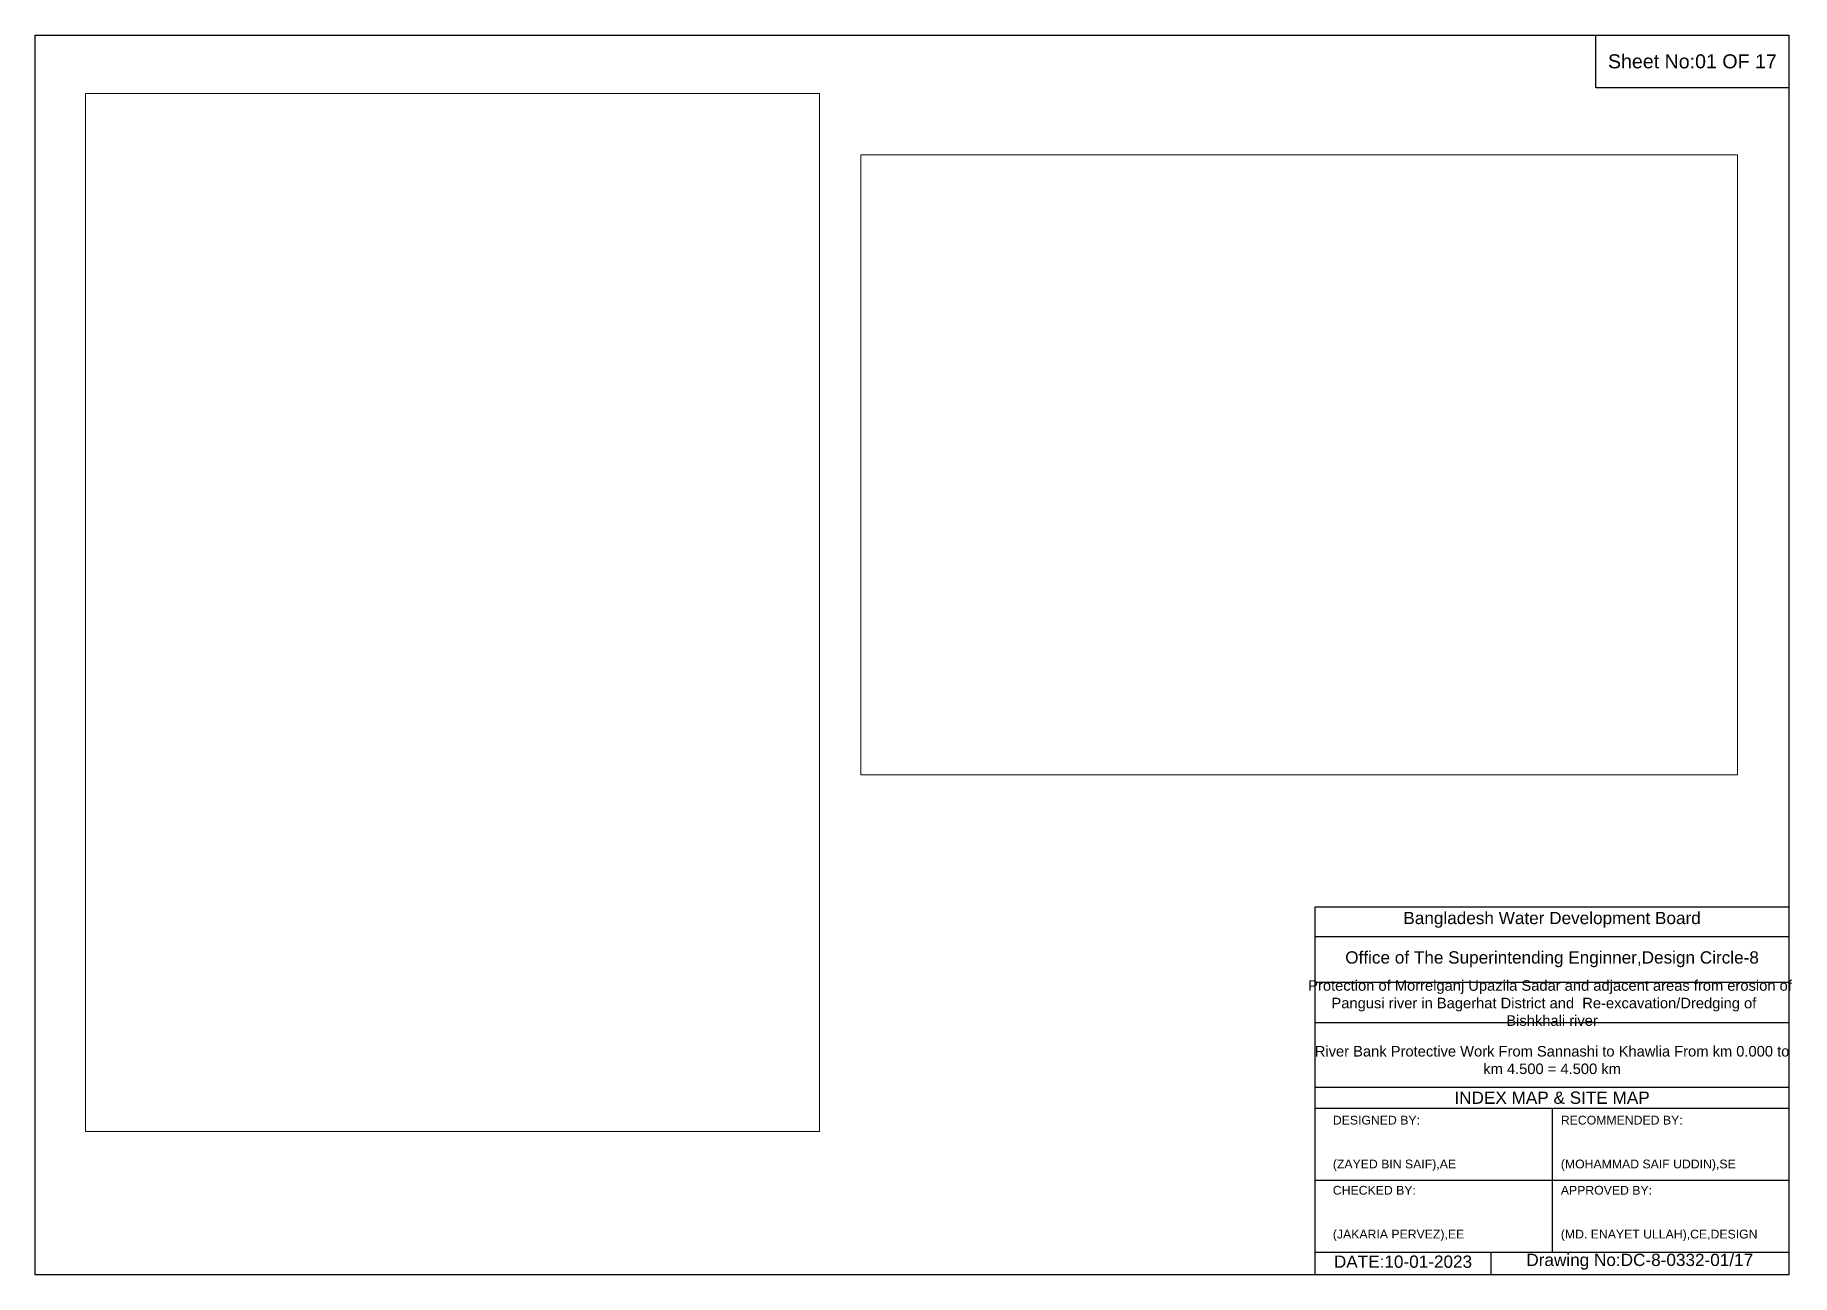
# Model space of a CAD drawing. Header units: inches. Extents: x 89000 to 337533, y -10828 to 0.
# Drawn here: x 100000 to 110017, y -7071 to 0 of the extents above; entities that cross this region are included whole.
import ezdxf

# ---------------------------------------------------------------- set-up
doc = ezdxf.new("R2010")
doc.units = ezdxf.units.IN
doc.header["$LTSCALE"] = 7
doc.header["$MEASUREMENT"] = 0
doc.layers.add('Cross Section Labels', color=7, linetype='Continuous', lineweight=9)
doc.styles.get("Standard").update_dxf_attribs({"font": 'arial.ttf'})
picture_1 = doc.add_image_def('image2.jpg', size_in_pixel=(3507, 4960))
picture_2 = doc.add_image_def('image3.jpg', size_in_pixel=(4960, 3507))

msp = doc.modelspace()

# ---------------------------------------------------------------- texts
at = {"attachment_point": 5}
for s, insert, char_height in [('Sheet No:01 OF 17', (109450, -150), 80), ('Bangladesh Water Development Board', (108650, -5046), 70), ('Office of The Superintending Enginner,Design Circle-8', (108650, -5271), 70)]:
    msp.add_mtext(s, dxfattribs=dict(at, insert=insert, char_height=char_height))
for s, insert, char_height, width, attachment_point in [('Protection of Morrelganj Upazila Sadar and adjacent areas from erosion of  Pangusi river in Bagerhat District and  Re-excavation/Dredging of     Bishkhali river', (108650, -5521), 60, 2800, 5), ('River Bank Protective Work From Sannashi to Khawlia From km 0.000 to km 4.500 = 4.500 km', (108650, -5846), 60, 2700, 5), ('INDEX MAP & SITE MAP', (108650, -6061), 70, 2800, 5), ('DESIGNED BY:^J^J^J(ZAYED BIN SAIF),AE', (107400, -6321), 50, 1400, 4), ('RECOMMENDED BY:^J^J^J(MOHAMMAD SAIF UDDIN),SE', (108700, -6321), 50, 1400, 4), ('CHECKED BY:^J^J^J(JAKARIA PERVEZ),EE', (107400, -6721), 50, 1400, 4), ('APPROVED BY:^J^J^J(MD. ENAYET ULLAH),CE,DESIGN', (108700, -6721), 50, 1400, 4), ('DATE:10-01-2023', (107800, -6996), 70, 1400, 5), ('Drawing No:DC-8-0332-01/17', (109150, -6996), 70, 2200, 5)]:
    msp.add_mtext(s, dxfattribs=dict(insert=insert, char_height=char_height, width=width, attachment_point=attachment_point))

# ---------------------------------------------------------------- linework, layer by layer
for points in [[(100000, 0), (110000, 0), (110000, -7071), (100000, -7071)], [(108900, 0), (110000, 0), (110000, -300), (108900, -300)]]:
    msp.add_lwpolyline(points, close=True)
for points in [[(107300, -7071), (107300, -4971), (110000, -4971)], [(107300, -5141), (110000, -5141)], [(107300, -5401), (110000, -5401)], [(107300, -5631), (110000, -5631)], [(107300, -6001), (110000, -6001)], [(107300, -6121), (110000, -6121)], [(108650, -6121), (108650, -6941)], [(107300, -6531), (110000, -6531)], [(107300, -6941), (110000, -6941)], [(108300, -6941), (108300, -7071)]]:
    msp.add_lwpolyline(points)

msp.set_redraw_order([(e.dxf.handle, doc.entitydb.next_handle()) for e in msp.query("TEXT MTEXT ATTDEF DIMENSION ARC_DIMENSION")])  # texts and dimensions are drawn at this point

# ---------------------------------------------------------------- pictures from other files: only their frames are drawn
at = {"layer": 'Cross Section Labels'}
image = msp.add_image(picture_1, insert=(100286.6889, -6252.48906), size_in_units=(4185.86394, 5920.12692), dxfattribs=at)
image.dxf.flags = 7
image = msp.add_image(picture_2, insert=(104708.14296, -4218.06781), size_in_units=(4999.71494, 3535.0807), dxfattribs=at)
image.dxf.flags = 7

doc.saveas('drawing.dxf')
